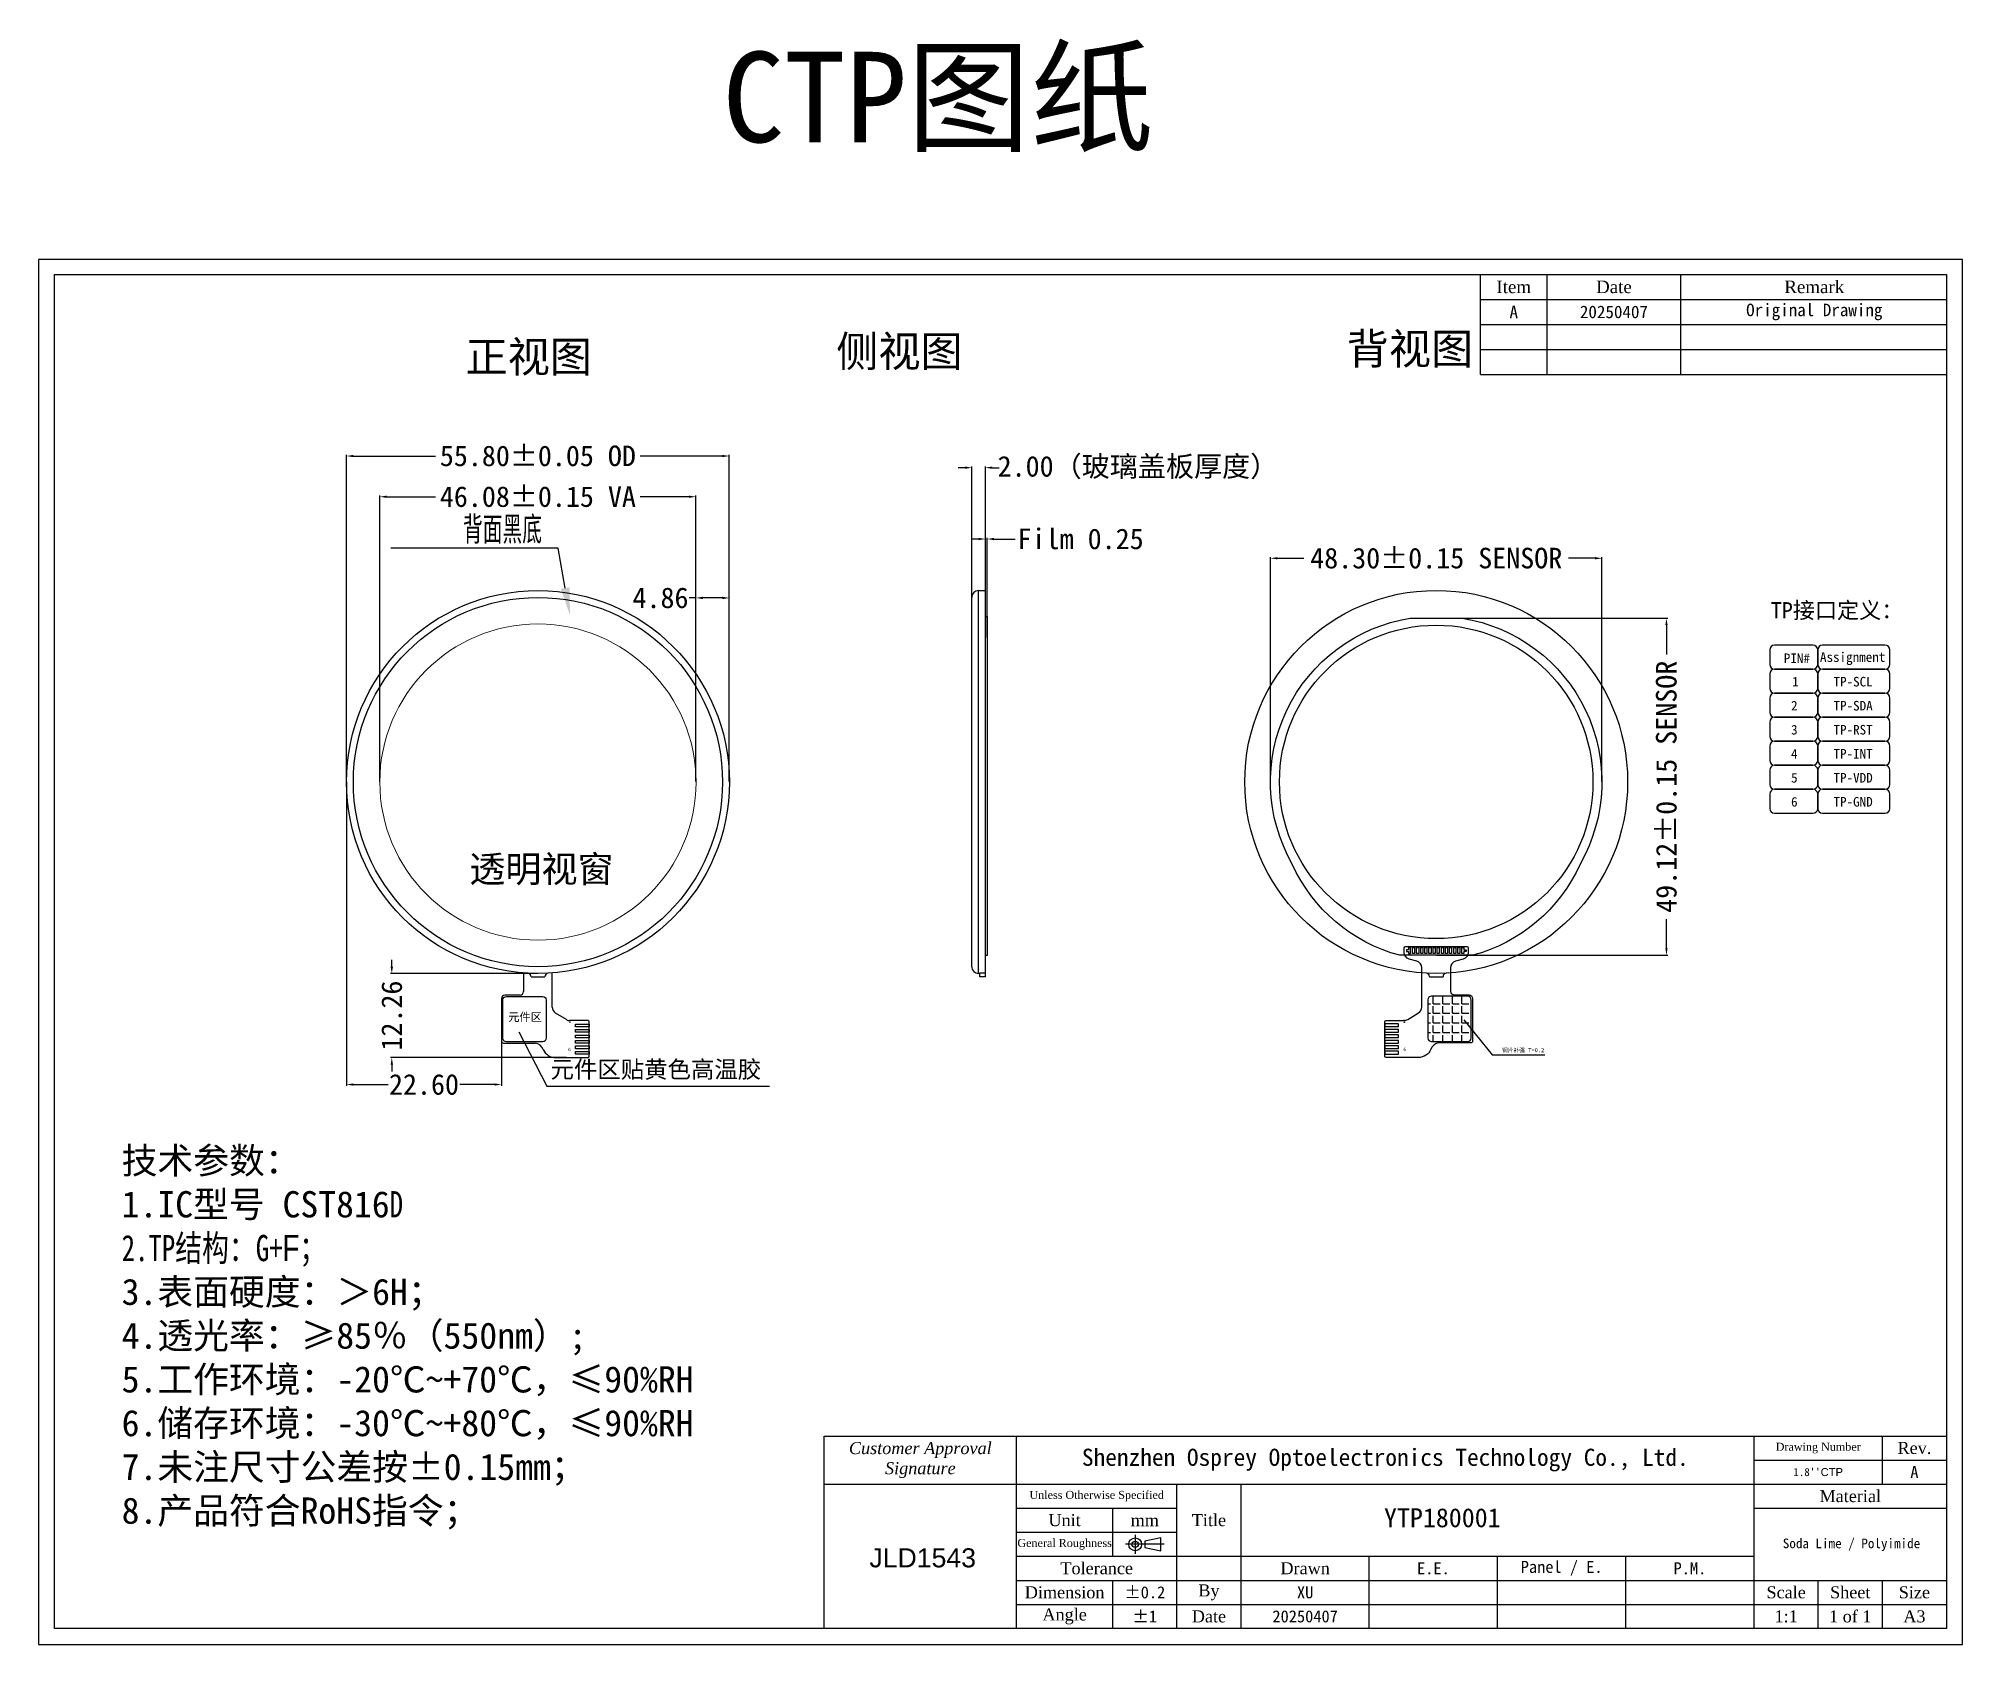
# Model space of a CAD drawing. Header units: millimetres. Extents: x 661 to 1565, y 210 to 444.
# Drawn here: x 660.8 to 941.2, y 210.2 to 444.2 of the extents above; entities that cross this region are included whole.
import ezdxf
from ezdxf import colors
from ezdxf.entities.mleader import LeaderData, LeaderLine
from ezdxf.math import Vec2, Vec3

# ---------------------------------------------------------------- set-up
doc = ezdxf.new("R2010")
doc.units = ezdxf.units.MM
doc.linetypes.add('CENTER', pattern=[50.8, 31.75, -6.35, 6.35, -6.35])
for name, color, linetype in [('b', 7, 'Continuous'), ('dimension', 3, 'Continuous'), ('FPC', 33, 'Continuous'), ('FRAME', 154, 'Continuous')]:
    doc.layers.add(name, color=color, linetype=linetype)
doc.layers.add('CEN', color=1, linetype='CENTER', lineweight=15)
doc.layers.add('合盛泰-CTP-DIM', color=3, linetype='Continuous', lineweight=15)
doc.styles.get("Standard").update_dxf_attribs({"font": 'txt', "bigfont": 'gbcbig.shx'})
doc.styles.add('宋体', font='')
doc.styles.get('宋体').set_extended_font_data('SimSun')
doc.dimstyles.new('ISO-25$7', dxfattribs={"dimscale": 0.5, "dimtxt": 2.5, "dimasz": 2, "dimexe": 0.65, "dimexo": 0, "dimtad": 0, "dimdsep": 46, "dimtxsty": 'Standard', "dimcen": 1.6, "dimclrd": 256, "dimclre": 73, "dimazin": 0, "dimtfac": 1, "dimtofl": 0, "dimtmove": 0, "dimatfit": 0, "dimfxl": 0, "dimtolj": 1, "dimlwd": -1, "dimlwe": 9, "dimarcsym": 0})
doc.dimstyles.new('STANDARD$0', dxfattribs={"dimtxt": 1.6, "dimasz": 1.2, "dimexe": 0.8, "dimexo": 0.5, "dimgap": 0.6, "dimtad": 0, "dimzin": 1, "dimdsep": 46, "dimtxsty": 'Standard', "dimcen": 0, "dimclrd": 3, "dimclre": 3, "dimclrt": 3, "dimadec": 1, "dimazin": 2, "dimtp": 0.2, "dimtm": 0.2, "dimtfac": 0.5, "dimtmove": 0, "dimatfit": 3, "dimfxl": 0, "dimlwd": 13, "dimlwe": 13, "dimarcsym": 0})

msp = doc.modelspace()

# ---------------------------------------------------------------- texts
at = {"style": '宋体'}
msp.add_text('CTP图纸', height=13.17152, dxfattribs=at).set_placement((760.4996, 429.0995))
at = {"color": 7, "attachment_point": 1, "style": '宋体'}
for s, insert, char_height, width in [('TP接口定义：', (913.2613, 362.0727), 2.36137, 23.85594), ('{\\fSimHei|b0|i0|c134|p49;PIN#}', (915.1472, 354.596), 1.4, 21.161875), ('{\\fSimHei|b0|i0|c134|p49;Assignment}', (920.4263, 354.7717), 1.4, 21.161875), ('{\\fSimHei|b0|i0|c134|p49;1}', (916.3791, 351.1859), 1.4, 21.161875), ('{\\fSimHei|b0|i0|c134|p49;TP-SCL}', (922.3945, 351.1859), 1.4, 21.161875), ('{\\fSimHei|b0|i0|c134|p49;TP-SDA}', (922.3945, 347.6859), 1.4, 21.161875), ('{\\fSimHei|b0|i0|c134|p49;2}', (916.2114, 347.6859), 1.4, 21.161875), ('{\\fSimHei|b0|i0|c134|p49;3}', (916.2114, 344.1859), 1.4, 21.161875), ('{\\fSimHei|b0|i0|c134|p49;TP-RST}', (922.3945, 344.1859), 1.4, 21.161875), ('{\\fSimHei|b0|i0|c134|p49;4}', (916.2114, 340.6859), 1.4, 21.161875), ('{\\fSimHei|b0|i0|c134|p49;TP-INT}', (922.3945, 340.6859), 1.4, 21.161875), ('{\\fSimHei|b0|i0|c134|p49;5}', (916.2114, 337.1859), 1.4, 21.161875), ('{\\fSimHei|b0|i0|c134|p49;TP-VDD}', (922.3945, 337.1859), 1.4, 21.161875), ('{\\fSimHei|b0|i0|c134|p49;TP-GND}', (922.3945, 333.6859), 1.4, 21.161875), ('{\\fSimHei|b0|i0|c134|p49;6}', (916.2114, 333.6859), 1.4, 21.161875), ('透明视窗', (723.5781, 325.1184), 3.85584, 27.721671), ('{\\fSimSun|b0|i0|c134|p54;技术参数}：\\P1.IC型号 {\\fSimHei|b0|i0|c134|p2;\\C0;CST816\\fSimSun|b0|i0|c134|p2;\\W0.75;\\C256;D\\C1;\\P\\C256;2.TP结构：G+\\fArial|b0|i0|c0|p32;F\\fSimSun|b0|i0|c134|p2;；\\P}3.表面硬度：＞6H；\\P4.透光率：≥85％（550nm）;\\P5.工作环境：-20℃~+70℃，≤90%RH\\P6.储存环境：-30℃~+80℃，≤90%RH\\P7.未注尺寸公差按±0.15mm；\\P8.产品符合RoHS指令；', (672.9191, 282.6237), 3.825227, 195.11205)]:
    msp.add_mtext(s, dxfattribs=dict(at, insert=insert, char_height=char_height, width=width))
at = {"attachment_point": 1}
for s, insert, char_height, width in [('{\\fSimSun|b0|i0|c134|p2;元件区}', (729.2504, 302.2067), 1.2, 8.248113), ('{\\fSimSun|b0|i0|c134|p2;元件区贴黄色高温胶}', (735.4261, 295.2484), 2.5, 42.135375), ('{\\fSimSun|b0|i0|c134|p2;钢片补强 T=0.2}', (874.0723, 297.0946), 0.6, 8.248113)]:
    msp.add_mtext(s, dxfattribs=dict(at, insert=insert, char_height=char_height, width=width))
at = {"color": 7, "char_height": 0.5, "width": 0.693696, "style": '宋体'}
for s, insert, attachment_point, rotation in [('1', (738.0437, 300.7488), 7, 359.999792), ('1', (860.0376, 300.7729), 9, 0.000208), ('6', (737.9867, 296.634), 7, 359.999792), ('6', (860.0945, 296.6581), 9, 0.000208)]:
    msp.add_mtext(s, dxfattribs=dict(at, insert=insert, attachment_point=attachment_point, rotation=rotation))
at = {"layer": 'dimension', "color": 7, "attachment_point": 1, "style": '宋体'}
for s, insert, char_height, width in [('YTP180001', (856.8849, 230.0512), 2.77732, 307.409843), ('{\\fArial|b0|i0|c0|p32;JLD1\\fArial|b0|i0|c161|p32;543}', (781.8963, 224.2056), 2.777321, 17.61151)]:
    msp.add_mtext(s, dxfattribs=dict(at, insert=insert, char_height=char_height, width=width))
at = {"layer": 'FRAME', "color": 7, "attachment_point": 5, "style": '宋体'}
for s, insert, char_height in [('{\\fTimes New Roman|b0|i0|c0|p18;Item}', (875.8003, 408.0048), 1.824768), ('{\\fTimes New Roman|b0|i0|c0|p18;Date}', (890.3984, 408.0048), 1.824768), ('{\\fTimes New Roman|b0|i0|c0|p18;Remark}', (919.5947, 408.0048), 1.824768), ('A', (875.8003, 404.3553), 1.8248), ('20250407', (890.3984, 404.3553), 1.82477), ('Original Drawing', (919.5947, 404.3553), 1.824768), ('{\\fTimes New Roman|b0|i1|c0|p18;Customer Approval\\PSignature}', (789.3155, 237.0572), 1.752507), ('\\pxqj;{\\H0.83333x;Shenzhen Osprey Optoelectronics Technology Co., Ltd.}', (857.0792, 237.0572), 3), ('{\\fTimes New Roman|b0|i0|c0|p18;Drawing Number}', (920.1694, 238.8097), 1.168338), ('{\\fTimes New Roman|b0|i0|c0|p18;Rev.}', (934.1895, 238.8097), 1.752507), ("1.8''{\\fArial|b0|i0|c186|p32;CTP}", (920.1694, 235.3047), 1.168338), ('{\\fTimes New Roman|b0|i0|c0|p18;Material}', (924.8428, 231.7996), 1.752507), ('{\\fTimes New Roman|b0|i0|c0|p18;Unless Otherwise Specified}', (815.019, 231.7996), 1.168338), ('{\\fTimes New Roman|b0|i0|c0|p18;Unit}', (810.3456, 228.2946), 1.752507), ('{\\fTimes New Roman|b0|i0|c0|p18;mm}', (822.029, 228.2946), 1.752507), ('{\\fTimes New Roman|b0|i0|c0|p18;Title}', (831.3757, 228.2946), 1.752507), ('{\\fTimes New Roman|b0|i0|c0|p18;General Roughness}', (810.3456, 224.7896), 1.168338), ('Soda Lime / Polyimide', (925.0214, 224.7157), 1.402006), ('{\\fTimes New Roman|b0|i0|c0|p18;Tolerance}', (815.019, 221.2846), 1.752507), ('{\\fTimes New Roman|b0|i0|c0|p18;Drawn}', (845.3958, 221.2846), 1.752507), ('E.E.', (864.0892, 221.2846), 1.75251), ('Panel / E.', (882.7826, 221.2846), 1.75251), ('P.M.', (901.476, 221.2846), 1.75251), ('%%P0.2', (822.029, 217.7796), 1.75251), ('{\\fTimes New Roman|b0|i0|c0|p18;By}', (831.3757, 217.7796), 1.752507), ('{\\fTimes New Roman|b0|i0|c0|p18;Scale}', (915.4961, 217.7796), 1.752507), ('{\\fTimes New Roman|b0|i0|c0|p18;Sheet}', (924.8428, 217.7796), 1.752507), ('{\\fTimes New Roman|b0|i0|c0|p18;Dimension}', (810.3456, 217.7796), 1.752507), ('XU', (845.3958, 217.7796), 1.75251), ('{\\fTimes New Roman|b0|i0|c0|p18;Size}', (934.1895, 217.7796), 1.752507), ('{\\fTimes New Roman|b0|i0|c0|p18;Angle}', (810.3456, 214.2746), 1.752507), ('%%p1', (822.029, 214.2746), 1.75251), ('{\\fTimes New Roman|b0|i0|c0|p18;Date}', (831.3757, 214.2746), 1.752507), ('20250407', (845.3958, 214.2746), 1.75251), ('{\\fTimes New Roman|b0|i0|c0|p18;1:1}', (915.4961, 214.2746), 1.752507), ('{\\fTimes New Roman|b0|i0|c0|p18;1 of 1}', (924.8428, 214.2746), 1.752507), ('{\\fTimes New Roman|b0|i0|c0|p18;A3}', (934.1895, 214.2746), 1.752507)]:
    msp.add_mtext(s, dxfattribs=dict(at, insert=insert, char_height=char_height))
at = {"layer": 'FRAME', "color": 1, "insert": (934.1895, 235.3047), "char_height": 1.7525, "attachment_point": 5, "style": '宋体'}
msp.add_mtext('A', dxfattribs=at)
at = {"layer": '合盛泰-CTP-DIM', "color": 7, "char_height": 4.5, "width": 28.516675, "attachment_point": 5, "style": '宋体'}
for s, insert in [('{\\fMicrosoft YaHei|b1|i0|c134|p34;侧视图}', (786.2718, 398.3738)), ('{\\fMicrosoft YaHei|b1|i0|c134|p34;背视图}', (860.6644, 398.7521)), ('{\\fMicrosoft YaHei|b1|i0|c134|p34;正视图}', (732.2575, 397.583))]:
    msp.add_mtext(s, dxfattribs=dict(at, insert=insert))

# ---------------------------------------------------------------- blocks, each defined once
blk = doc.blocks.new('*D142')
at = {"color": 0, "lineweight": -2, "transparency": 16777216}
for p, q in [((795.81, 381.67), (794.81, 381.67)), ((796.81, 360.05), (796.81, 381.85)), ((798.81, 363.82), (798.81, 381.85)), ((799.81, 381.67), (800.81, 381.67))]:
    blk.add_line(p, q, dxfattribs=at)
at = {"color": 0, "transparency": 16777216}
for points in [[(795.81, 381.84), (795.81, 381.5), (796.81, 381.67)], [(799.81, 381.84), (799.81, 381.5), (798.81, 381.67)]]:
    blk.add_solid(points, dxfattribs=at)
at = {"layer": 'Defpoints', "color": 0, "transparency": 16777216}
for p in [(798.81, 381.67), (798.81, 363.76), (796.81, 359.98)]:
    blk.add_point(p, dxfattribs=at)
at = {"color": 0, "transparency": 16777216, "insert": (821.03, 381.67), "char_height": 3, "attachment_point": 5, "style": '宋体'}
blk.add_mtext('\\A1;2.00（玻璃盖板厚度）', dxfattribs=at)
blk = doc.blocks.new('*D143')
at = {"color": 0, "lineweight": -2, "transparency": 16777216}
for p, q in [((797.81, 371.27), (796.81, 371.27)), ((798.81, 356.92), (798.81, 371.45)), ((799.06, 356.92), (799.06, 371.45)), ((800.06, 371.27), (803.12, 371.27))]:
    blk.add_line(p, q, dxfattribs=at)
at = {"color": 0, "transparency": 16777216}
for points in [[(797.81, 371.44), (797.81, 371.1), (798.81, 371.27)], [(800.06, 371.44), (800.06, 371.1), (799.06, 371.27)]]:
    blk.add_solid(points, dxfattribs=at)
at = {"layer": 'Defpoints', "color": 0, "transparency": 16777216}
for p in [(799.06, 371.27), (798.81, 356.86), (799.06, 356.86)]:
    blk.add_point(p, dxfattribs=at)
at = {"color": 0, "transparency": 16777216, "insert": (812.68, 371.27), "char_height": 3, "attachment_point": 5, "style": '宋体'}
blk.add_mtext('\\A1;Film 0.25', dxfattribs=at)
blk = doc.blocks.new('*D144')
at = {"color": 0, "lineweight": -2, "transparency": 16777216}
for p, q in [((705.68, 335.95), (705.68, 383.55)), ((706.68, 383.37), (718.68, 383.37)), ((760.48, 383.37), (748.49, 383.37)), ((761.48, 335.99), (761.48, 383.55))]:
    blk.add_line(p, q, dxfattribs=at)
at = {"color": 0, "transparency": 16777216}
for points in [[(706.68, 383.53), (706.68, 383.2), (705.68, 383.37)], [(760.48, 383.53), (760.48, 383.2), (761.48, 383.37)]]:
    blk.add_solid(points, dxfattribs=at)
at = {"layer": 'Defpoints', "color": 0, "transparency": 16777216}
for p in [(761.48, 383.37), (705.68, 335.89), (761.48, 335.93)]:
    blk.add_point(p, dxfattribs=at)
at = {"color": 0, "transparency": 16777216, "insert": (733.58, 383.37), "char_height": 3, "attachment_point": 5, "style": '宋体'}
blk.add_mtext('\\A1;55.80%%P0.05 OD', dxfattribs=at)
blk = doc.blocks.new('*D145')
at = {"color": 0, "lineweight": -2, "transparency": 16777216}
for p, q in [((710.54, 335.92), (710.54, 377.61)), ((711.54, 377.43), (718.68, 377.43)), ((755.62, 377.43), (748.49, 377.43)), ((756.62, 335.92), (756.62, 377.61))]:
    blk.add_line(p, q, dxfattribs=at)
at = {"color": 0, "transparency": 16777216}
for points in [[(711.54, 377.6), (711.54, 377.27), (710.54, 377.43)], [(755.62, 377.6), (755.62, 377.27), (756.62, 377.43)]]:
    blk.add_solid(points, dxfattribs=at)
at = {"layer": 'Defpoints', "color": 0, "transparency": 16777216}
for p in [(756.62, 377.43), (710.54, 335.86), (756.62, 335.86)]:
    blk.add_point(p, dxfattribs=at)
at = {"color": 0, "transparency": 16777216, "insert": (733.58, 377.43), "char_height": 3, "attachment_point": 5, "style": '宋体'}
blk.add_mtext('\\A1;46.08%%P0.15 VA', dxfattribs=at)
blk = doc.blocks.new('*D146')
at = {"color": 0, "lineweight": -2, "transparency": 16777216}
for p, q in [((756.62, 362.69), (755.62, 362.69)), ((756.62, 335.92), (756.62, 362.87)), ((760.48, 362.69), (757.62, 362.69)), ((761.48, 335.92), (761.48, 362.87))]:
    blk.add_line(p, q, dxfattribs=at)
at = {"color": 0, "transparency": 16777216}
for points in [[(757.62, 362.86), (757.62, 362.52), (756.62, 362.69)], [(760.48, 362.86), (760.48, 362.52), (761.48, 362.69)]]:
    blk.add_solid(points, dxfattribs=at)
at = {"layer": 'Defpoints', "color": 0, "transparency": 16777216}
for p in [(756.62, 362.69), (756.62, 335.86), (761.48, 335.86)]:
    blk.add_point(p, dxfattribs=at)
at = {"color": 0, "transparency": 16777216, "insert": (751.45, 362.69), "char_height": 3, "attachment_point": 5, "style": '宋体'}
blk.add_mtext('\\A1;4.86', dxfattribs=at)
blk = doc.blocks.new('*D149')
at = {"color": 0, "lineweight": -2, "transparency": 16777216}
for p, q in [((712.29, 308.95), (712.29, 309.95)), ((733.53, 307.95), (712.11, 307.95)), ((737.75, 295.7), (712.11, 295.7)), ((712.29, 294.7), (712.29, 293.7))]:
    blk.add_line(p, q, dxfattribs=at)
at = {"color": 0, "transparency": 16777216}
for points in [[(712.12, 308.95), (712.46, 308.95), (712.29, 307.95)], [(712.12, 294.7), (712.46, 294.7), (712.29, 295.7)]]:
    blk.add_solid(points, dxfattribs=at)
at = {"layer": 'Defpoints', "color": 0, "transparency": 16777216}
for p in [(733.59, 307.95), (712.29, 295.7), (737.81, 295.7)]:
    blk.add_point(p, dxfattribs=at)
at = {"color": 0, "transparency": 16777216, "insert": (712.29, 301.83), "char_height": 3, "attachment_point": 5, "rotation": 90, "style": '宋体'}
blk.add_mtext('\\A1;12.26', dxfattribs=at)
blk = doc.blocks.new('*D150')
at = {"color": 0, "lineweight": -2, "transparency": 16777216}
for p, q in [((705.68, 335.89), (705.68, 291.6)), ((728.28, 301.16), (728.28, 291.6)), ((706.68, 291.78), (711.75, 291.78)), ((727.28, 291.78), (722.22, 291.78))]:
    blk.add_line(p, q, dxfattribs=at)
at = {"color": 0, "transparency": 16777216}
for points in [[(706.68, 291.95), (706.68, 291.62), (705.68, 291.78)], [(727.28, 291.95), (727.28, 291.62), (728.28, 291.78)]]:
    blk.add_solid(points, dxfattribs=at)
at = {"layer": 'Defpoints', "color": 0, "transparency": 16777216}
for p in [(705.68, 335.95), (728.28, 301.22), (728.28, 291.78)]:
    blk.add_point(p, dxfattribs=at)
at = {"color": 0, "transparency": 16777216, "insert": (716.98, 291.78), "char_height": 3, "attachment_point": 5, "style": '宋体'}
blk.add_mtext('\\A1;22.60', dxfattribs=at)
blk = doc.blocks.new('*D147')
at = {"color": 0, "lineweight": -2, "transparency": 16777216}
for p, q in [((840.35, 335.7), (840.35, 368.65)), ((841.35, 368.47), (845.22, 368.47)), ((887.65, 368.47), (883.78, 368.47)), ((888.65, 335.94), (888.65, 368.65))]:
    blk.add_line(p, q, dxfattribs=at)
at = {"color": 0, "transparency": 16777216}
for points in [[(841.35, 368.64), (841.35, 368.3), (840.35, 368.47)], [(887.65, 368.64), (887.65, 368.3), (888.65, 368.47)]]:
    blk.add_solid(points, dxfattribs=at)
at = {"layer": 'Defpoints', "color": 0, "transparency": 16777216}
for p in [(888.65, 368.47), (840.35, 335.64), (888.65, 335.88)]:
    blk.add_point(p, dxfattribs=at)
at = {"color": 0, "transparency": 16777216, "insert": (864.5, 368.47), "char_height": 3, "attachment_point": 5, "style": '宋体'}
blk.add_mtext('\\A1;48.30%%P0.15 SENSOR', dxfattribs=at)
blk = doc.blocks.new('*D148')
at = {"color": 0, "lineweight": -2, "transparency": 16777216}
for p, q in [((864.56, 359.73), (898.23, 359.73)), ((898.05, 358.73), (898.05, 354.45)), ((898.05, 311.62), (898.05, 315.89)), ((864.56, 310.62), (898.23, 310.62))]:
    blk.add_line(p, q, dxfattribs=at)
at = {"color": 0, "transparency": 16777216}
for points in [[(897.89, 358.73), (898.22, 358.73), (898.05, 359.73)], [(897.89, 311.62), (898.22, 311.62), (898.05, 310.62)]]:
    blk.add_solid(points, dxfattribs=at)
at = {"layer": 'Defpoints', "color": 0, "transparency": 16777216}
for p in [(864.5, 359.73), (864.5, 310.62), (898.05, 310.62)]:
    blk.add_point(p, dxfattribs=at)
at = {"color": 0, "transparency": 16777216, "insert": (898.05, 335.17), "char_height": 3, "attachment_point": 5, "rotation": 90, "style": '宋体'}
blk.add_mtext('\\A1;49.12%%P0.15 SENSOR', dxfattribs=at)

# ---------------------------------------------------------------- dimensions: what is measured, and where the dimension line sits
at = {"color": 7}
for base, p1, p2, text, picture, middle in [((761.4847, 383.366), (705.6848, 335.8858), (761.4847, 335.925), '<>%%P0.05 OD', '*D144', (733.5848, 383.366)), ((798.8113, 381.6689), (796.8113, 359.9848), (798.8113, 363.7575), '<>（玻璃盖板厚度）', '*D142', (821.0298, 381.6689)), ((799.0613, 371.2713), (798.8113, 356.8594), (799.0613, 356.8594), 'Film <>', '*D143', (812.6809, 371.2713))]:
    dim = msp.add_linear_dim(base=base, p1=p1, p2=p2, text=text, dimstyle='STANDARD$0', override={"dimscale": 1, "dimtxt": 3, "dimasz": 1, "dimexe": 0.18, "dimexo": 0.0625, "dimgap": 0.09, "dimtad": 0, "dimzin": 0, "dimtxsty": '宋体', "dimclrd": 0, "dimclre": 0, "dimclrt": 0, "dimadec": 0, "dimazin": 0, "dimtp": 0, "dimtm": 0, "dimtfac": 1, "dimtofl": 0, "dimtolj": 1, "dimtzin": 0, "dimlwd": 65534, "dimlwe": 65534}, dxfattribs=at)
    dim.commit()
    dim.dimension.update_dxf_attribs({"geometry": picture, "text_midpoint": middle, "dimtype": 160})
at = {"color": 1}
dim = msp.add_linear_dim(base=(756.6248, 377.4326), p1=(710.5448, 335.8572), p2=(756.6248, 335.8572), text='<>%%P0.15 VA', dimstyle='STANDARD$0', override={"dimscale": 1, "dimtxt": 3, "dimasz": 1, "dimexe": 0.18, "dimexo": 0.0625, "dimgap": 0.09, "dimtad": 0, "dimzin": 0, "dimtxsty": '宋体', "dimclrd": 0, "dimclre": 0, "dimclrt": 0, "dimadec": 0, "dimazin": 0, "dimtp": 0, "dimtm": 0, "dimtfac": 1, "dimtofl": 0, "dimtolj": 1, "dimtzin": 0, "dimlwd": 65534, "dimlwe": 65534}, dxfattribs=at)
dim.commit()
dim.dimension.update_dxf_attribs({"geometry": '*D145', "text_midpoint": (733.5848, 377.4326), "dimtype": 160})
at = {"color": 7}
dim = msp.add_linear_dim(base=(888.6464, 368.4714), p1=(840.3476, 335.6418), p2=(888.6464, 335.8813), text='<>%%P0.15 SENSOR', dimstyle='STANDARD$0', override={"dimscale": 1, "dimtxt": 3, "dimasz": 1, "dimexe": 0.18, "dimexo": 0.0625, "dimgap": 0.09, "dimtad": 0, "dimzin": 0, "dimtxsty": '宋体', "dimclrd": 0, "dimclre": 0, "dimclrt": 0, "dimadec": 0, "dimazin": 0, "dimtp": 0, "dimtm": 0, "dimtfac": 1, "dimtofl": 0, "dimtolj": 1, "dimtzin": 0, "dimlwd": 65534, "dimlwe": 65534}, dxfattribs=at)
dim.commit()
dim.dimension.update_dxf_attribs({"geometry": '*D147', "text_midpoint": (864.497, 368.4714)})
for base, p1, p2, override, picture, middle in [((756.6248, 362.6903), (761.4848, 335.8572), (756.6248, 335.8572), {"dimscale": 1, "dimtxt": 3, "dimasz": 1, "dimexe": 0.18, "dimexo": 0.0625, "dimgap": 0.09, "dimtad": 0, "dimzin": 0, "dimtxsty": '宋体', "dimclrd": 0, "dimclre": 0, "dimclrt": 0, "dimadec": 0, "dimazin": 0, "dimtp": 0, "dimtm": 0, "dimtfac": 1, "dimtofl": 0, "dimtolj": 1, "dimtzin": 0, "dimlwd": 65534, "dimlwe": 65534}, '*D146', (751.4515, 362.6903)), ((728.2848, 291.7822), (705.6848, 335.9483), (728.2848, 301.2192), {"dimtxt": 3, "dimasz": 1, "dimexe": 0.18, "dimexo": 0.0625, "dimgap": 0.09, "dimzin": 0, "dimtxsty": '宋体', "dimclrd": 0, "dimclre": 0, "dimclrt": 0, "dimadec": 0, "dimazin": 0, "dimtp": 0, "dimtm": 0, "dimtfac": 1, "dimtofl": 0, "dimtolj": 1, "dimtzin": 0, "dimlwd": 65534, "dimlwe": 65534}, '*D150', (716.9848, 291.7822))]:
    dim = msp.add_linear_dim(base=base, p1=p1, p2=p2, dimstyle='STANDARD$0', override=override, dxfattribs=at)
    dim.commit()
    dim.dimension.update_dxf_attribs({"geometry": picture, "text_midpoint": middle})
dim = msp.add_linear_dim(base=(898.0525, 310.6157), p1=(864.4964, 359.7313), p2=(864.4964, 310.6157), angle=90, text='<>%%P0.15 SENSOR', dimstyle='STANDARD$0', override={"dimscale": 1, "dimtxt": 3, "dimasz": 1, "dimexe": 0.18, "dimexo": 0.0625, "dimgap": 0.09, "dimtad": 0, "dimzin": 0, "dimtxsty": '宋体', "dimclrd": 0, "dimclre": 0, "dimclrt": 0, "dimadec": 0, "dimazin": 0, "dimtp": 0, "dimtm": 0, "dimtfac": 1, "dimtofl": 0, "dimtolj": 1, "dimtzin": 0, "dimlwd": 65534, "dimlwe": 65534}, dxfattribs=at)
dim.commit()
dim.dimension.update_dxf_attribs({"geometry": '*D148', "text_midpoint": (898.0525, 335.1735)})
dim = msp.add_linear_dim(base=(712.2884, 295.6983), p1=(733.5916, 307.9549), p2=(737.8112, 295.6983), angle=90, dimstyle='STANDARD$0', override={"dimtxt": 3, "dimasz": 1, "dimexe": 0.18, "dimexo": 0.0625, "dimgap": 0.09, "dimzin": 0, "dimtxsty": '宋体', "dimclrd": 0, "dimclre": 0, "dimclrt": 0, "dimadec": 0, "dimazin": 0, "dimtp": 0, "dimtm": 0, "dimtfac": 1, "dimtofl": 0, "dimtolj": 1, "dimtzin": 0, "dimlwd": 65534, "dimlwe": 65534}, dxfattribs=at)
dim.commit()
dim.dimension.update_dxf_attribs({"geometry": '*D149', "text_midpoint": (712.2884, 301.8266)})

# ---------------------------------------------------------------- hatches: boundary and pattern name
at = {"layer": 'b'}
h = msp.add_hatch(dxfattribs=at)
h.set_pattern_fill('ANGLE', color=1, scale=0.2, style=0)
h.set_pattern_definition([(0, (-911.5306, 258.8561), (0, 1.397), [1.016, -0.381]), (90, (-911.5306, 258.8561), (-1.397, 9e-17), [1.016, -0.381])])
h.paths.add_polyline_path([(869.5964, 304.1433, 0.41421356), (869.0964, 304.6433), (863.7964, 304.6433, 0.41421356), (863.2964, 304.1433), (863.2964, 298.5433, 0.41421356), (863.7964, 298.0433), (869.0964, 298.0433, 0.41421356), (869.5964, 298.5433)])

# ---------------------------------------------------------------- linework, layer by layer
at = {"color": 6, "linetype": 'Continuous'}
for p, q in [((796.8113, 308.9575), (796.8113, 362.7575)), ((797.8113, 307.9575), (797.8113, 363.7575)), ((797.8113, 363.7575), (798.8113, 363.7575)), ((798.8113, 307.4575), (798.8113, 363.7575)), ((732.5848, 307.4969), (732.5848, 307.4748)), ((734.5848, 307.4748), (734.5848, 307.4969)), ((798.0113, 307.9575), (797.8113, 307.9575)), ((798.8113, 307.9965), (798.0113, 307.9965)), ((798.0113, 307.4575), (798.0113, 307.9965)), ((798.8113, 307.4575), (798.0113, 307.4575)), ((863.4964, 307.521), (863.4964, 307.4989)), ((865.4964, 307.4989), (865.4964, 307.521))]:
    msp.add_line(p, q, dxfattribs=at)
at = {"color": 2}
for p, q in [((731.4847, 308.0343), (731.4847, 305.3192)), ((735.6847, 303.0601), (735.6847, 308.0342)), ((728.2848, 304.3192), (728.2848, 298.1192)), ((730.9847, 304.8192), (728.7848, 304.8192)), ((737.7379, 301.2449), (736.1634, 302.2067)), ((740.8648, 301.0983), (738.2592, 301.0983)), ((741.0648, 295.8983), (741.0648, 300.8983)), ((728.5848, 297.8192), (733.1848, 297.8192)), ((736.1848, 295.6983), (740.8648, 295.6983))]:
    msp.add_line(p, q, dxfattribs=at)
at = {"color": 7}
for points in [[(913.0969, 355.1063), (913.0969, 353.0063, 0.41421356), (913.7969, 352.3063), (919.3969, 352.3063, 0.41421356), (920.0969, 353.0063), (920.0969, 355.1063, 0.41421356), (919.3969, 355.8063), (913.7969, 355.8063, 0.41421356)], [(920.0969, 355.1063), (920.0969, 353.0063, 0.41421356), (920.7969, 352.3063), (929.8969, 352.3063, 0.41421356), (930.5969, 353.0063), (930.5969, 355.1063, 0.41421356), (929.8969, 355.8063), (920.7969, 355.8063, 0.41421356)], [(913.0969, 351.6063), (913.0969, 349.5063, 0.41421356), (913.7969, 348.8063), (919.3969, 348.8063, 0.41421356), (920.0969, 349.5063), (920.0969, 351.6063, 0.41421356), (919.3969, 352.3063), (913.7969, 352.3063, 0.41421356)], [(920.0969, 351.6063), (920.0969, 349.5063, 0.41421356), (920.7969, 348.8063), (929.8969, 348.8063, 0.41421356), (930.5969, 349.5063), (930.5969, 351.6063, 0.41421356), (929.8969, 352.3063), (920.7969, 352.3063, 0.41421356)], [(920.0969, 351.6063), (920.0969, 349.5063, 0.41421356), (920.7969, 348.8063), (929.8969, 348.8063, 0.41421356), (930.5969, 349.5063), (930.5969, 351.6063, 0.41421356), (929.8969, 352.3063), (920.7969, 352.3063, 0.41421356)], [(913.0969, 348.1063), (913.0969, 346.0063, 0.41421356), (913.7969, 345.3063), (919.3969, 345.3063, 0.41421356), (920.0969, 346.0063), (920.0969, 348.1063, 0.41421356), (919.3969, 348.8063), (913.7969, 348.8063, 0.41421356)], [(920.0969, 348.1063), (920.0969, 346.0063, 0.41421356), (920.7969, 345.3063), (929.8969, 345.3063, 0.41421356), (930.5969, 346.0063), (930.5969, 348.1063, 0.41421356), (929.8969, 348.8063), (920.7969, 348.8063, 0.41421356)], [(920.0969, 348.1063), (920.0969, 346.0063, 0.41421356), (920.7969, 345.3063), (929.8969, 345.3063, 0.41421356), (930.5969, 346.0063), (930.5969, 348.1063, 0.41421356), (929.8969, 348.8063), (920.7969, 348.8063, 0.41421356)], [(913.0969, 344.6063), (913.0969, 342.5063, 0.41421356), (913.7969, 341.8063), (919.3969, 341.8063, 0.41421356), (920.0969, 342.5063), (920.0969, 344.6063, 0.41421356), (919.3969, 345.3063), (913.7969, 345.3063, 0.41421356)], [(920.0969, 344.6063), (920.0969, 342.5063, 0.41421356), (920.7969, 341.8063), (929.8969, 341.8063, 0.41421356), (930.5969, 342.5063), (930.5969, 344.6063, 0.41421356), (929.8969, 345.3063), (920.7969, 345.3063, 0.41421356)], [(913.0969, 341.1063), (913.0969, 339.0063, 0.41421356), (913.7969, 338.3063), (919.3969, 338.3063, 0.41421356), (920.0969, 339.0063), (920.0969, 341.1063, 0.41421356), (919.3969, 341.8063), (913.7969, 341.8063, 0.41421356)], [(920.0969, 341.1063), (920.0969, 339.0063, 0.41421356), (920.7969, 338.3063), (929.8969, 338.3063, 0.41421356), (930.5969, 339.0063), (930.5969, 341.1063, 0.41421356), (929.8969, 341.8063), (920.7969, 341.8063, 0.41421356)], [(920.0969, 341.1063), (920.0969, 339.0063, 0.41421356), (920.7969, 338.3063), (929.8969, 338.3063, 0.41421356), (930.5969, 339.0063), (930.5969, 341.1063, 0.41421356), (929.8969, 341.8063), (920.7969, 341.8063, 0.41421356)], [(913.0969, 337.6063), (913.0969, 335.5063, 0.41421356), (913.7969, 334.8063), (919.3969, 334.8063, 0.41421356), (920.0969, 335.5063), (920.0969, 337.6063, 0.41421356), (919.3969, 338.3063), (913.7969, 338.3063, 0.41421356)], [(920.0969, 337.6063), (920.0969, 335.5063, 0.41421356), (920.7969, 334.8063), (929.8969, 334.8063, 0.41421356), (930.5969, 335.5063), (930.5969, 337.6063, 0.41421356), (929.8969, 338.3063), (920.7969, 338.3063, 0.41421356)], [(913.0969, 334.1063), (913.0969, 332.0063, 0.41421356), (913.7969, 331.3063), (919.3969, 331.3063, 0.41421356), (920.0969, 332.0063), (920.0969, 334.1063, 0.41421356), (919.3969, 334.8063), (913.7969, 334.8063, 0.41421356)], [(920.0969, 334.1063), (920.0969, 332.0063, 0.41421356), (920.7969, 331.3063), (929.8969, 331.3063, 0.41421356), (930.5969, 332.0063), (930.5969, 334.1063, 0.41421356), (929.8969, 334.8063), (920.7969, 334.8063, 0.41421356)], [(920.0969, 334.1063), (920.0969, 332.0063, 0.41421356), (920.7969, 331.3063), (929.8969, 331.3063, 0.41421356), (930.5969, 332.0063), (930.5969, 334.1063, 0.41421356), (929.8969, 334.8063), (920.7969, 334.8063, 0.41421356)]]:
    msp.add_lwpolyline(points, format="xyb", close=True, dxfattribs=at)
at = {"color": 2}
msp.add_lwpolyline([(863.7273, 296.9176, -0.29750213), (861.8964, 295.7224), (857.2164, 295.7224, -0.41421356), (857.0164, 295.9224), (857.0164, 300.9224, -0.41421356), (857.2164, 301.1224), (859.822, 301.1224, 0.13795842), (860.3433, 301.269), (861.9178, 302.2308, 0.26132209), (862.3965, 303.0842), (862.3965, 308.788, 0.33486927), (861.6712, 309.7495), (860.5717, 310.0636, -0.33486927), (859.8464, 311.0252), (859.8464, 311.688, -0.41421356), (860.0464, 311.888), (868.9464, 311.888, -0.41421356), (869.1464, 311.688), (869.1464, 311.0251, -0.33485127), (868.4212, 310.0636), (867.3218, 309.7495, 0.33485127), (866.5965, 308.788), (866.5965, 305.3433, 0.41421356), (867.0965, 304.8433), (869.2964, 304.8433, -0.41421356), (869.7964, 304.3433), (869.7964, 298.1433, -0.41421356), (869.4964, 297.8433), (864.8964, 297.8433, 0.28079069)], format="xyb", close=True, dxfattribs=at)
at = {"color": 2, "linetype": 'Continuous'}
for points in [[(728.9848, 304.6192), (734.2848, 304.6192, -0.41421356), (734.7848, 304.1192), (734.7848, 298.5192, -0.41421356), (734.2848, 298.0192), (728.9848, 298.0192, -0.41421356), (728.4848, 298.5192), (728.4848, 304.1192, -0.41421356)], [(869.0964, 304.6433), (863.7964, 304.6433, 0.41421356), (863.2964, 304.1433), (863.2964, 298.5433, 0.41421356), (863.7964, 298.0433), (869.0964, 298.0433, 0.41421356), (869.5964, 298.5433), (869.5964, 304.1433, 0.41421356)]]:
    msp.add_lwpolyline(points, format="xyb", close=True, dxfattribs=at)
for points in [[(741.0648, 300.1983), (739.0648, 300.1983), (739.0648, 300.5983), (741.0648, 300.5983)], [(857.0164, 300.2224), (859.0164, 300.2224), (859.0164, 300.6224), (857.0164, 300.6224)], [(741.0648, 299.3983), (739.0648, 299.3983), (739.0648, 299.7983), (741.0648, 299.7983)], [(741.0648, 298.5983), (739.0648, 298.5983), (739.0648, 298.9983), (741.0648, 298.9983)], [(741.0648, 297.7983), (739.0648, 297.7983), (739.0648, 298.1983), (741.0648, 298.1983)], [(741.0648, 296.9983), (739.0648, 296.9983), (739.0648, 297.3983), (741.0648, 297.3983)], [(857.0164, 299.4224), (859.0164, 299.4224), (859.0164, 299.8224), (857.0164, 299.8224)], [(857.0164, 298.6224), (859.0164, 298.6224), (859.0164, 299.0224), (857.0164, 299.0224)], [(857.0164, 297.8224), (859.0164, 297.8224), (859.0164, 298.2224), (857.0164, 298.2224)], [(857.0164, 297.0224), (859.0164, 297.0224), (859.0164, 297.4224), (857.0164, 297.4224)], [(741.0648, 296.1983), (739.0648, 296.1983), (739.0648, 296.5983), (741.0648, 296.5983)], [(857.0164, 296.2224), (859.0164, 296.2224), (859.0164, 296.6224), (857.0164, 296.6224)]]:
    msp.add_lwpolyline(points, close=True, dxfattribs=at)
at = {"color": 6, "linetype": 'Continuous'}
for centre, radius in [((733.5848, 335.8572), 27.9), ((864.4964, 335.8813), 27.9), ((864.4964, 335.8813), 22.84)]:
    msp.add_circle(centre, radius, dxfattribs=at)
at = {"color": 7, "linetype": 'Continuous'}
msp.add_circle((733.5848, 335.8572), 26.9, dxfattribs=at)
at = {"color": 6, "linetype": 'Continuous'}
for centre, radius, start, end in [((797.8113, 362.7575), 1, 90, 180), ((797.8113, 308.9575), 1, 180, 270), ((732.0848, 307.4969), 0.5, 0, 86.972406), ((733.5848, 335.8572), 28.4, 267.982126, 272.017874), ((735.0848, 307.4969), 0.5, 93.027594, 180), ((862.9964, 307.521), 0.5, 0, 86.972406), ((864.4964, 335.8813), 28.4, 267.982126, 272.017874), ((865.9964, 307.521), 0.5, 93.027594, 180)]:
    msp.add_arc(centre, radius, start, end, dxfattribs=at)
at = {"color": 2}
for centre, radius, start, end in [((728.7848, 304.3192), 0.5, 90, 180), ((730.9847, 305.3192), 0.5, 270, 0), ((736.6847, 303.0601), 1, 180, 238.580589), ((738.2592, 302.0983), 1, 238.580589, 270), ((740.8648, 300.8983), 0.2, 0, 90), ((728.5848, 298.1192), 0.3, 180, 270), ((733.0102, 296.3975), 1.4323, 20.259152, 82.996143), ((736.1848, 297.6983), 2, 203.728586, 270), ((740.8648, 295.8983), 0.2, 270, 0)]:
    msp.add_arc(centre, radius, start, end, dxfattribs=at)
at = {"color": 6, "lineweight": 9}
for points in [[(797.8113, 307.9575), (797.8113, 307.9575), (797.8113, 363.7575), (797.8113, 363.7575)], [(797.8113, 363.7575), (797.8113, 363.7575), (798.8113, 363.7575), (798.8113, 363.7575)], [(798.8113, 307.9575), (798.8113, 307.9575), (798.8113, 363.7575), (798.8113, 363.7575)]]:
    msp.add_open_spline(points, degree=3, dxfattribs=at)
at = {"layer": 'b', "color": 40}
msp.add_lwpolyline([(798.8113, 360.0054), (799.0613, 360.0054), (799.0613, 310.5898), (798.8113, 310.5898)], close=True, dxfattribs=at)
msp.add_lwpolyline([(860.7017, 359.7313), (868.2911, 359.7313, -0.52435512), (885.4692, 323.9078, -0.22522674), (869.7995, 310.6157), (859.1933, 310.6157, -0.22522674), (843.5236, 323.9078, -0.52435512)], format="xyb", close=True, dxfattribs=at)
at = {"layer": 'CEN', "color": 6, "linetype": 'ByBlock'}
msp.add_circle((733.5848, 335.8572), 23.04, dxfattribs=at)
at = {"layer": 'FPC', "color": 3, "linetype": 'Continuous'}
for points in [[(860.7464, 311.7657), (860.4464, 311.7657), (860.4464, 311.434), (860.1464, 311.434), (860.1464, 311.184), (860.4464, 311.184), (860.4464, 310.8657), (860.7464, 310.8657)], [(861.3464, 310.8657), (861.0464, 310.8657), (861.0464, 311.7657), (861.3464, 311.7657)], [(861.9464, 310.8657), (861.6464, 310.8657), (861.6464, 311.7657), (861.9464, 311.7657)], [(862.5464, 310.8657), (862.2464, 310.8657), (862.2464, 311.7657), (862.5464, 311.7657)], [(863.1464, 310.8657), (862.8464, 310.8657), (862.8464, 311.7657), (863.1464, 311.7657)], [(863.7464, 310.8657), (863.4464, 310.8657), (863.4464, 311.7657), (863.7464, 311.7657)], [(864.3464, 310.8657), (864.0464, 310.8657), (864.0464, 311.7657), (864.3464, 311.7657)], [(864.9464, 310.8657), (864.6464, 310.8657), (864.6464, 311.7657), (864.9464, 311.7657)], [(865.5464, 310.8657), (865.2464, 310.8657), (865.2464, 311.7657), (865.5464, 311.7657)], [(866.1464, 310.8657), (865.8464, 310.8657), (865.8464, 311.7657), (866.1464, 311.7657)], [(866.7464, 310.8657), (866.4464, 310.8657), (866.4464, 311.7657), (866.7464, 311.7657)], [(867.3464, 310.8657), (867.0464, 310.8657), (867.0464, 311.7657), (867.3464, 311.7657)], [(867.9464, 310.8657), (867.6464, 310.8657), (867.6464, 311.7657), (867.9464, 311.7657)], [(868.2464, 311.7657), (868.5464, 311.7657), (868.5464, 311.434), (868.8464, 311.434), (868.8464, 311.184), (868.5464, 311.184), (868.5464, 310.8657), (868.2464, 310.8657)]]:
    msp.add_lwpolyline(points, close=True, dxfattribs=at)
at = {"layer": 'FRAME', "color": 7}
for p, q in [((870.9342, 395.2314), (870.9342, 409.8296)), ((880.6663, 395.2314), (880.6663, 409.8296)), ((900.1305, 395.2314), (900.1305, 409.8296)), ((870.9342, 406.18), (938.8628, 406.18)), ((870.9342, 402.5305), (938.8628, 402.5305)), ((870.9342, 402.5305), (938.8628, 402.5305)), ((870.9342, 398.881), (938.8628, 398.881)), ((870.9342, 398.881), (938.8628, 398.881)), ((870.9342, 398.881), (938.8628, 398.881)), ((870.9342, 395.2314), (938.8628, 395.2314)), ((870.9342, 395.2314), (938.8628, 395.2314)), ((775.2955, 212.5221), (775.2955, 240.5622)), ((775.2955, 240.5622), (938.8628, 240.5622)), ((803.3356, 212.5221), (803.3356, 240.5622)), ((910.8227, 212.5221), (910.8227, 240.5622)), ((929.5161, 233.5522), (929.5161, 240.5622)), ((910.8227, 237.0572), (938.8628, 237.0572)), ((775.2955, 233.5522), (938.8628, 233.5522)), ((826.7024, 212.5221), (826.7024, 233.5522)), ((836.0491, 212.5221), (836.0491, 233.5522)), ((803.3356, 230.0471), (826.7024, 230.0471)), ((817.3557, 223.0371), (817.3557, 230.0471)), ((910.8227, 230.0471), (938.8628, 230.0471)), ((803.3356, 226.5421), (826.7024, 226.5421)), ((803.3356, 223.0371), (910.8227, 223.0371)), ((854.7425, 212.5221), (854.7425, 223.0371)), ((873.4359, 212.5221), (873.4359, 223.0371)), ((892.1293, 212.5221), (892.1293, 223.0371)), ((803.3356, 219.5321), (938.8628, 219.5321)), ((817.3557, 212.5221), (817.3557, 219.5321)), ((920.1694, 212.5221), (920.1694, 219.5321)), ((929.5161, 212.5221), (929.5161, 219.5321)), ((803.3356, 216.0271), (938.8628, 216.0271))]:
    msp.add_line(p, q, dxfattribs=at)
at = {"layer": 'FRAME', "color": 7, "linetype": 'CENTER'}
for p, q in [((824.833, 224.7896), (819.225, 224.7896)), ((820.627, 226.1916), (820.627, 223.3876))]:
    msp.add_line(p, q, dxfattribs=at)
at = {"layer": 'FRAME', "color": 7}
for points in [[(941.1995, 411.9896), (660.7983, 411.9896), (660.7983, 210.1854), (941.1995, 210.1854)], [(938.8628, 212.5221), (663.135, 212.5221), (663.135, 409.8296), (938.8628, 409.8296)], [(824.3657, 223.8549), (824.3657, 225.7243), (822.029, 225.257), (822.029, 224.3223)]]:
    msp.add_lwpolyline(points, close=True, dxfattribs=at)
for radius in [0.9347, 0.4673]:
    msp.add_circle((820.627, 224.7896), radius, dxfattribs=at)

msp.set_redraw_order([(e.dxf.handle, doc.entitydb.next_handle()) for e in msp.query("TEXT MTEXT ATTDEF DIMENSION ARC_DIMENSION")])  # texts and dimensions are drawn at this point

# ---------------------------------------------------------------- leaders
at = {"color": 7}
ml = msp.add_multileader_mtext('Standard', dxfattribs=at)
ml.set_content('背面黑底', color=7)
ml.set_leader_properties()
ml.build(insert=Vec2(0, 0))
ml.multileader.update_dxf_attribs({"text_right_attachment_type": 6, "dogleg_length": 0.36})
ctx = ml.context
ctx.base_point, ctx.plane_origin = Vec3(721.0599, 372.6056), Vec3(738.2507, 360.1761)
ctx.right_attachment, ctx.text_align_type = 6, 2
notes = []
notes.append((ctx, [(0, (1, 1, 0), (736.5376, 369.96), (-1, 0), 0.36, [(0, [(738.2507, 360.1761)], 0, [])])]))
ctx.mtext.insert, ctx.mtext.alignment, ctx.mtext.flow_direction = Vec3(734.1776, 374.6), 3, 5
at = {"layer": 'b', "color": 1}
for points in [[(868.5429, 301.212), (872.6371, 296.1047), (880.3109, 296.1047)], [(730.8045, 299.4697), (734.8987, 291.5323), (767.3471, 291.5323)]]:
    msp.add_leader(points, dimstyle='ISO-25$7', override={"dimtxt": 1.5, "dimasz": 1, "dimgap": 0.625, "dimtad": 0, "dimtxsty": '宋体', "dimclre": 256, "dimclrt": 256, "dimarcsym": 1}, dxfattribs=at)
for ctx, leaders in notes:
    for number, flags, end, landing, length, lines in leaders:
        leader = LeaderData()
        leader.index, (leader.has_last_leader_line, leader.has_dogleg_vector, leader.attachment_direction) = number, flags
        leader.last_leader_point, leader.dogleg_vector, leader.dogleg_length = Vec3(end), Vec3(landing), length
        for number, points, colour, breaks in lines:
            line = LeaderLine()
            line.index, line.vertices, line.color, line.breaks = number, Vec3.list(points), colors.encode_raw_color(colour), breaks
            leader.lines.append(line)
        ctx.leaders.append(leader)

doc.saveas('drawing.dxf')
